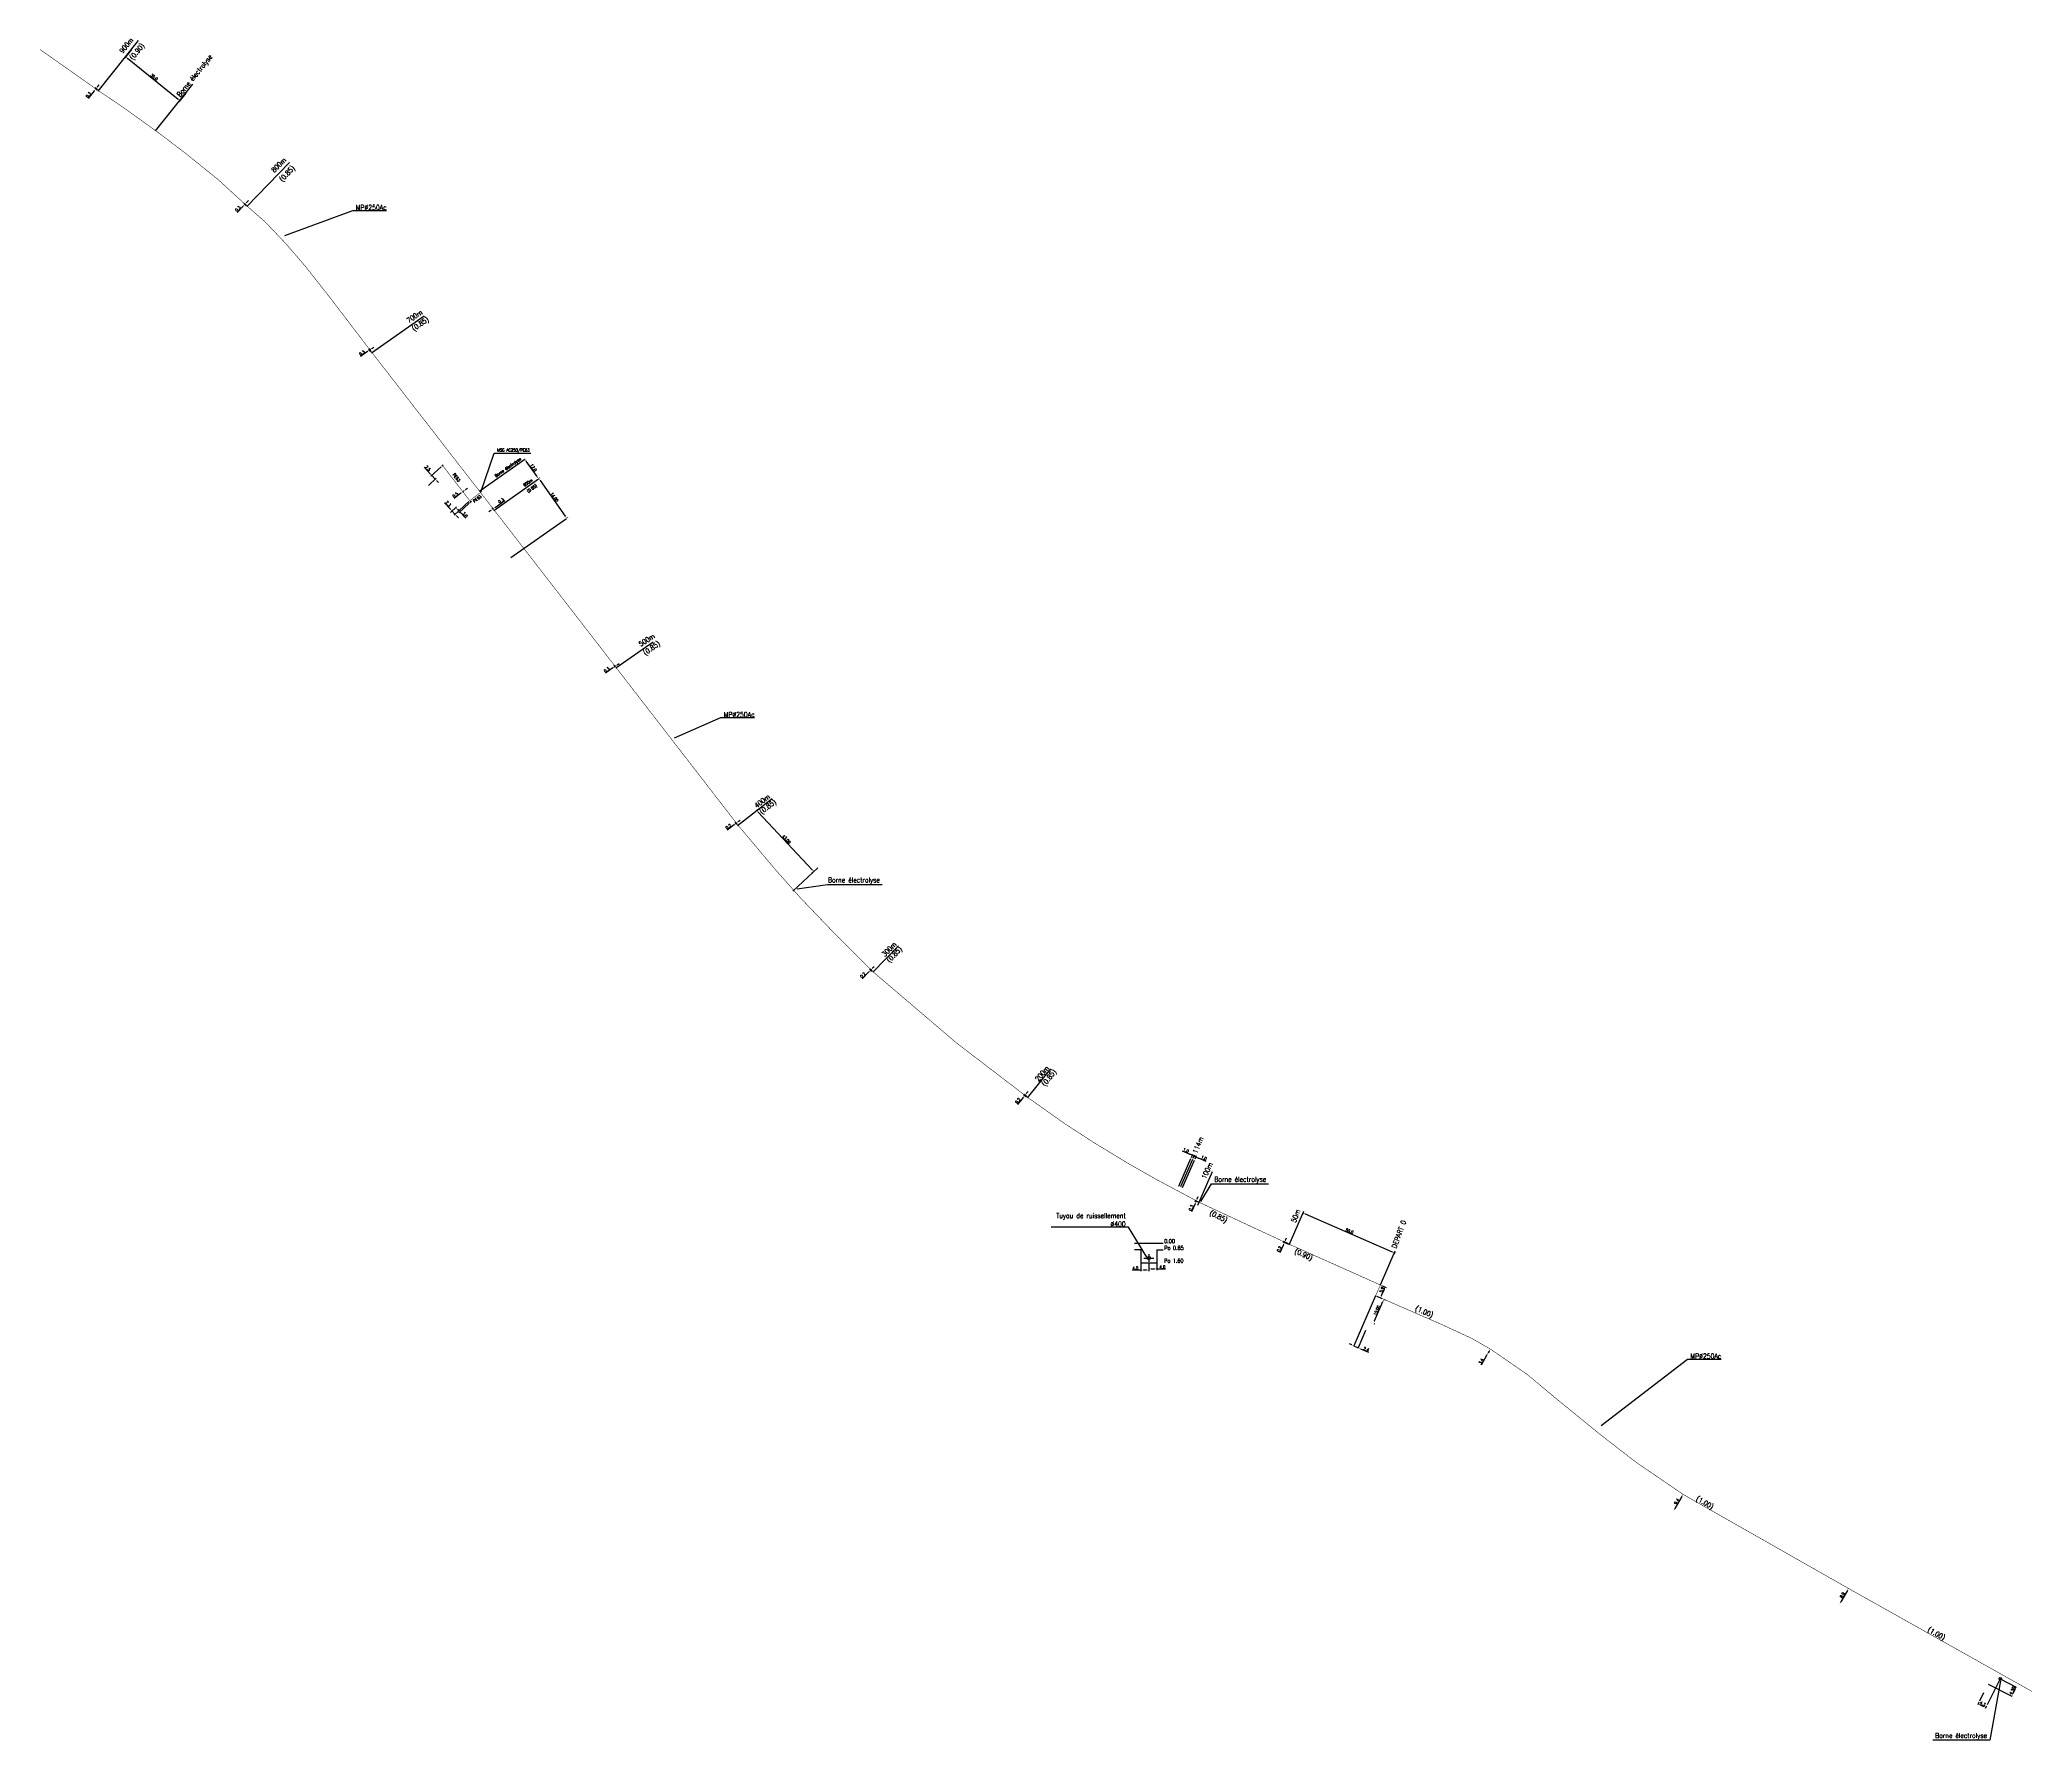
# Model space of a CAD drawing. Header units: millimetres. Extents: x 137000 to 138000, y 120075 to 120929.
import ezdxf
from ezdxf.enums import TextEntityAlignment as Align

# ---------------------------------------------------------------- set-up
doc = ezdxf.new("R2010")
doc.units = ezdxf.units.MM
doc.header["$PDMODE"] = 34
doc.layers.get('0').update_dxf_attribs({"linetype": 'CONTINUOUS'})
doc.layers.get('DEFPOINTS').update_dxf_attribs({"linetype": 'CONTINUOUS'})
doc.layers.add('G_120', color=4, linetype='CONTINUOUS')
doc.layers.add('G_340', color=7, linetype='CONTINUOUS')
doc.styles.add('G_ROMANS', font='ROMANS.SHX', dxfattribs={"width": 0.75})
doc.styles.get("Standard").update_dxf_attribs({"font": 'romans.shx', "width": 0.85})
doc.linetypes.add('G_TYPB_AP', pattern='A,5,-0.3,["o",Standard,S=1.5,R=0,X=0,Y=-0.5],-1.65', length=6.95)
doc.linetypes.add('G_typB_PE', pattern='A,5,-0.3,["o",Standard,S=1.5,R=0,X=0,Y=-0.5],-1.65', length=6.95)
doc.dimstyles.get("Standard").update_dxf_attribs({"dimtxt": 1.5, "dimasz": 1.2, "dimexe": 0.625, "dimexo": 0.625, "dimgap": 0.25, "dimtad": 1, "dimdec": 1, "dimzin": 0, "dimdsep": 46, "dimtxsty": 'Standard', "dimcen": -0.5, "dimadec": 0, "dimazin": 0, "dimtfac": 1, "dimtdec": 1, "dimtmove": 0, "dimatfit": 3, "dimfxl": 0, "dimtolj": 1, "dimtzin": 0, "dimarcsym": 0})

# ---------------------------------------------------------------- blocks, each defined once
blk = doc.blocks.new('*D0')
at = {"layer": 'DEFPOINTS', "color": 0, "linetype": 'Continuous'}
for p in [(137903.5, 120143.2), (137903.5, 120143.2), (137907.9, 120151)]:
    blk.add_point(p, dxfattribs=at)
at = {"layer": 'G_120', "color": 0, "linetype": 'Continuous', "lineweight": -2}
blk.add_line((137907.4, 120149.9), (137904.1, 120144.3), dxfattribs=at)
at = {"layer": 'G_120', "color": 0, "linetype": 'Continuous'}
for points in [[(137903.9, 120144.4), (137904.3, 120144.2), (137903.5, 120143.2)], [(137907.2, 120150), (137907.5, 120149.8), (137907.9, 120151)]]:
    blk.add_solid(points, dxfattribs=at)
at = {"layer": 'G_120', "color": 0, "linetype": 'Continuous', "insert": (137904.9, 120147.6), "char_height": 1.5, "attachment_point": 5, "rotation": 60.1126}
blk.add_mtext('\\A1;8.9', dxfattribs=at)
blk = doc.blocks.new('*D1')
at = {"layer": 'DEFPOINTS', "color": 0}
for p in [(137973.7, 120094.4), (137976.9, 120091.2), (137977.5, 120092.4)]:
    blk.add_point(p, dxfattribs=at)
at = {"layer": 'G_120', "color": 0, "lineweight": -2}
for p, q in [((137973.4, 120093.8), (137972.8, 120092.6)), ((137974.1, 120092.6), (137975.8, 120091.7)), ((137977.2, 120091.9), (137976.6, 120090.6))]:
    blk.add_line(p, q, dxfattribs=at)
at = {"layer": 'G_120', "color": 0}
for points in [[(137974.2, 120092.8), (137974, 120092.4), (137973, 120093.1)], [(137975.9, 120091.9), (137975.7, 120091.5), (137976.9, 120091.2)]]:
    blk.add_solid(points, dxfattribs=at)
at = {"layer": 'G_120', "color": 0, "insert": (137975.3, 120093.1), "char_height": 1.5, "attachment_point": 5, "rotation": 333.2344}
blk.add_mtext('\\A1;4.3', dxfattribs=at)
blk = doc.blocks.new('*D2')
at = {"layer": 'DEFPOINTS', "color": 0}
for p in [(137989.9, 120096.9), (137989.9, 120096.9), (137992.2, 120101.5)]:
    blk.add_point(p, dxfattribs=at)
at = {"layer": 'G_120', "color": 0, "lineweight": -2}
for p, q in [((137991.7, 120100.4), (137990.4, 120098)), ((137990.4, 120096.7), (137990.4, 120096.7)), ((137992.8, 120101.2), (137992.8, 120101.2))]:
    blk.add_line(p, q, dxfattribs=at)
at = {"layer": 'G_120', "color": 0}
for points in [[(137990.3, 120098.1), (137990.6, 120097.9), (137989.9, 120096.9)], [(137991.5, 120100.5), (137991.8, 120100.3), (137992.2, 120101.5)]]:
    blk.add_solid(points, dxfattribs=at)
at = {"layer": 'G_120', "color": 0, "insert": (137990.2, 120099.7), "char_height": 1.5, "attachment_point": 5, "rotation": 62.8043}
blk.add_mtext('\\A1;4.50', dxfattribs=at)
blk = doc.blocks.new('*D3')
at = {"layer": 'DEFPOINTS', "color": 0, "linetype": 'Continuous'}
for p in [(137824.9, 120198.2), (137820.2, 120190), (137820.2, 120190)]:
    blk.add_point(p, dxfattribs=at)
at = {"layer": 'G_120', "color": 0, "linetype": 'Continuous', "lineweight": -2}
blk.add_line((137824.3, 120197.2), (137820.8, 120191.1), dxfattribs=at)
at = {"layer": 'G_120', "color": 0, "linetype": 'Continuous'}
for points in [[(137824.1, 120197.3), (137824.4, 120197.1), (137824.9, 120198.2)], [(137820.6, 120191.2), (137821, 120191), (137820.2, 120190)]]:
    blk.add_solid(points, dxfattribs=at)
at = {"layer": 'G_120', "color": 0, "linetype": 'Continuous', "insert": (137821.7, 120194.6), "char_height": 1.5, "attachment_point": 5, "rotation": 60.2684}
blk.add_mtext('\\A1;9.4', dxfattribs=at)
blk = doc.blocks.new('*D4')
at = {"layer": 'DEFPOINTS', "color": 0, "linetype": 'Continuous'}
for p in [(137726.4, 120268.2), (137726.4, 120268.2), (137728.1, 120271.2)]:
    blk.add_point(p, dxfattribs=at)
at = {"layer": 'G_120', "color": 0, "linetype": 'Continuous', "lineweight": -2}
for p, q in [((137726.4, 120268.2), (137723.5, 120263.1)), ((137725.9, 120268.5), (137725.9, 120268.5)), ((137727.5, 120270.1), (137727, 120269.3)), ((137727.6, 120271.5), (137727.5, 120271.5))]:
    blk.add_line(p, q, dxfattribs=at)
at = {"layer": 'G_120', "color": 0, "linetype": 'Continuous'}
for points in [[(137726.8, 120269.4), (137727.2, 120269.2), (137726.4, 120268.2)], [(137727.3, 120270.2), (137727.7, 120270), (137728.1, 120271.2)]]:
    blk.add_solid(points, dxfattribs=at)
at = {"layer": 'G_120', "color": 0, "linetype": 'Continuous', "insert": (137723.5, 120265), "char_height": 1.5, "attachment_point": 5, "rotation": 60.6734}
blk.add_mtext('\\A1;3.4', dxfattribs=at)
blk = doc.blocks.new('*D5')
at = {"layer": 'DEFPOINTS', "color": 0, "linetype": 'G_TYPB_AP'}
for p in [(137659.6, 120272.8), (137661.8, 120271.8), (137661.8, 120271.8)]:
    blk.add_point(p, dxfattribs=at)
at = {"layer": 'G_120', "color": 0, "linetype": 'G_TYPB_AP', "lineweight": -2}
for p, q in [((137658.5, 120273.3), (137657.4, 120273.7)), ((137659.6, 120272.8), (137661.8, 120271.8)), ((137659.3, 120272.2), (137659.3, 120272.2)), ((137661.5, 120271.3), (137661.5, 120271.2)), ((137662.9, 120271.3), (137666.9, 120269.6))]:
    blk.add_line(p, q, dxfattribs=at)
at = {"layer": 'G_120', "color": 0, "linetype": 'G_TYPB_AP'}
for points in [[(137658.5, 120273.4), (137658.4, 120273.1), (137659.6, 120272.8)], [(137662.9, 120271.5), (137662.8, 120271.2), (137661.8, 120271.8)]]:
    blk.add_solid(points, dxfattribs=at)
at = {"layer": 'G_120', "color": 0, "linetype": 'G_TYPB_AP', "insert": (137665.8, 120271.1), "char_height": 1.5, "attachment_point": 5, "rotation": 336.4526}
blk.add_mtext('\\A1;2.4', dxfattribs=at)
blk = doc.blocks.new('*D6')
at = {"layer": 'DEFPOINTS', "color": 0, "linetype": 'G_TYPB_AP'}
for p in [(137674.4, 120296.3), (137674.7, 120296.1), (137669.2, 120284.3)]:
    blk.add_point(p, dxfattribs=at)
at = {"layer": 'G_120', "color": 0, "linetype": 'G_TYPB_AP', "lineweight": -2}
for p, q in [((137669.9, 120285.3), (137674.2, 120295)), ((137675, 120296), (137675.3, 120295.9)), ((137669.7, 120284), (137670, 120283.9))]:
    blk.add_line(p, q, dxfattribs=at)
at = {"layer": 'G_120', "color": 0, "linetype": 'G_TYPB_AP'}
for points in [[(137674, 120295.1), (137674.4, 120295), (137674.7, 120296.1)], [(137669.8, 120285.3), (137670.1, 120285.2), (137669.5, 120284.2)]]:
    blk.add_solid(points, dxfattribs=at)
at = {"layer": 'G_120', "color": 0, "linetype": 'G_TYPB_AP', "insert": (137671.2, 120290.5), "char_height": 1.5, "attachment_point": 5, "rotation": 66.4526}
blk.add_mtext('\\A1;10.00', dxfattribs=at)
blk = doc.blocks.new('*D7')
at = {"layer": 'DEFPOINTS', "color": 0, "linetype": 'G_TYPB_AP'}
for p in [(137672.9, 120303.4), (137670.5, 120297.9), (137675.3, 120302.3)]:
    blk.add_point(p, dxfattribs=at)
at = {"layer": 'G_120', "color": 0, "linetype": 'G_TYPB_AP', "lineweight": -2}
for p, q in [((137673.5, 120303.1), (137675.9, 120302)), ((137671.1, 120297.7), (137673.6, 120296.6)), ((137673.5, 120298), (137674.9, 120301.2))]:
    blk.add_line(p, q, dxfattribs=at)
at = {"layer": 'G_120', "color": 0, "linetype": 'G_TYPB_AP'}
for points in [[(137673.3, 120298.1), (137673.7, 120297.9), (137673, 120296.9)], [(137674.7, 120301.3), (137675.1, 120301.1), (137675.3, 120302.3)]]:
    blk.add_solid(points, dxfattribs=at)
at = {"layer": 'G_120', "color": 0, "linetype": 'G_TYPB_AP', "insert": (137673.7, 120300.9), "char_height": 1.5, "attachment_point": 5, "rotation": 66.4526}
blk.add_mtext('\\A1;5.9', dxfattribs=at)
blk = doc.blocks.new('*D8')
at = {"layer": 'DEFPOINTS', "color": 0, "linetype": 'G_TYPB_AP'}
for p in [(137634.5, 120340.4), (137679.9, 120319.5), (137680.3, 120320.4)]:
    blk.add_point(p, dxfattribs=at)
at = {"layer": 'G_120', "color": 0, "linetype": 'G_TYPB_AP', "lineweight": -2}
for p, q in [((137634.2, 120339.8), (137633.9, 120338.9)), ((137635.2, 120339), (137678.8, 120320)), ((137680.1, 120319.8), (137679.7, 120319))]:
    blk.add_line(p, q, dxfattribs=at)
at = {"layer": 'G_120', "color": 0, "linetype": 'G_TYPB_AP'}
for points in [[(137635.3, 120339.2), (137635.1, 120338.8), (137634.1, 120339.5)], [(137678.9, 120320.2), (137678.8, 120319.8), (137679.9, 120319.5)]]:
    blk.add_solid(points, dxfattribs=at)
at = {"layer": 'G_120', "color": 0, "linetype": 'G_TYPB_AP', "insert": (137657.4, 120330.4), "char_height": 1.5, "attachment_point": 5, "rotation": 336.4526}
blk.add_mtext('\\A1;50.0', dxfattribs=at)
blk = doc.blocks.new('*D9')
at = {"layer": 'DEFPOINTS', "color": 0, "linetype": 'Continuous'}
for p in [(137624.7, 120324.6), (137627.1, 120323.5), (137627.2, 120323.7)]:
    blk.add_point(p, dxfattribs=at)
at = {"layer": 'G_120', "color": 0, "linetype": 'Continuous', "lineweight": -2}
for p, q in [((137624.2, 120323.5), (137622.4, 120319.5)), ((137626.6, 120323.8), (137624.1, 120324.8)), ((137626.7, 120324), (137624.2, 120325.1)), ((137624.8, 120324.8), (137624.7, 120324.6)), ((137625.3, 120325.9), (137625.8, 120327))]:
    blk.add_line(p, q, dxfattribs=at)
at = {"layer": 'G_120', "color": 0, "linetype": 'Continuous'}
for points in [[(137624, 120323.6), (137624.4, 120323.4), (137624.7, 120324.6)], [(137625.1, 120326), (137625.5, 120325.8), (137624.8, 120324.8)]]:
    blk.add_solid(points, dxfattribs=at)
at = {"layer": 'G_120', "color": 0, "linetype": 'Continuous', "insert": (137622.2, 120321.4), "char_height": 1.5, "attachment_point": 5, "rotation": 66.0886}
blk.add_mtext('\\A1;0.2', dxfattribs=at)
blk = doc.blocks.new('*D10')
at = {"layer": 'DEFPOINTS', "color": 0, "linetype": 'Continuous'}
for p in [(137580.4, 120345.2), (137581.8, 120344.6), (137581.9, 120344.9)]:
    blk.add_point(p, dxfattribs=at)
at = {"layer": 'G_120', "color": 0, "linetype": 'Continuous', "lineweight": -2}
for p, q in [((137579.9, 120344.1), (137578.1, 120340.1)), ((137581.2, 120344.9), (137579.8, 120345.5)), ((137581.3, 120345.1), (137579.9, 120345.7)), ((137580.5, 120345.5), (137580.4, 120345.2)), ((137581, 120346.6), (137581.5, 120347.7))]:
    blk.add_line(p, q, dxfattribs=at)
at = {"layer": 'G_120', "color": 0, "linetype": 'Continuous'}
for points in [[(137579.7, 120344.2), (137580.1, 120344.1), (137580.4, 120345.2)], [(137580.8, 120346.7), (137581.2, 120346.5), (137580.5, 120345.5)]]:
    blk.add_solid(points, dxfattribs=at)
at = {"layer": 'G_120', "color": 0, "linetype": 'Continuous', "insert": (137577.9, 120342), "char_height": 1.5, "attachment_point": 5, "rotation": 66.3571}
blk.add_mtext('\\A1;0.3', dxfattribs=at)
blk = doc.blocks.new('*D11')
at = {"layer": 'DEFPOINTS', "color": 0, "linetype": 'G_TYPB_AP'}
for p in [(137577.8, 120366.9), (137578.7, 120366.5), (137579.4, 120368)]:
    blk.add_point(p, dxfattribs=at)
at = {"layer": 'G_120', "color": 0, "linetype": 'G_TYPB_AP', "lineweight": -2}
for p, q in [((137577.4, 120368.9), (137573.5, 120370.6)), ((137578.1, 120367.4), (137578.7, 120369)), ((137579.4, 120368), (137578.5, 120368.4)), ((137579, 120367), (137579.6, 120368.6)), ((137580.5, 120367.5), (137581.6, 120367))]:
    blk.add_line(p, q, dxfattribs=at)
at = {"layer": 'G_120', "color": 0, "linetype": 'G_TYPB_AP'}
for points in [[(137577.5, 120369.1), (137577.3, 120368.7), (137578.5, 120368.4)], [(137580.6, 120367.7), (137580.4, 120367.3), (137579.4, 120368)]]:
    blk.add_solid(points, dxfattribs=at)
at = {"layer": 'G_120', "color": 0, "linetype": 'G_TYPB_AP', "insert": (137575.3, 120370.9), "char_height": 1.5, "attachment_point": 5, "rotation": 336.4526}
blk.add_mtext('\\A1;1.0', dxfattribs=at)
blk = doc.blocks.new('*D12')
at = {"layer": 'DEFPOINTS', "color": 0, "linetype": 'G_TYPB_AP'}
for p in [(137578.7, 120366.5), (137579.6, 120366.1), (137580.3, 120367.7)]:
    blk.add_point(p, dxfattribs=at)
at = {"layer": 'G_120', "color": 0, "linetype": 'G_TYPB_AP', "lineweight": -2}
for p, q in [((137578.3, 120368.6), (137577.2, 120369.1)), ((137579, 120367), (137579.7, 120368.7)), ((137579.4, 120368.1), (137580.3, 120367.7)), ((137579.9, 120366.6), (137580.6, 120368.3)), ((137581.4, 120367.2), (137585.3, 120365.5))]:
    blk.add_line(p, q, dxfattribs=at)
at = {"layer": 'G_120', "color": 0, "linetype": 'G_TYPB_AP'}
for points in [[(137578.4, 120368.8), (137578.3, 120368.4), (137579.4, 120368.1)], [(137581.5, 120367.4), (137581.4, 120367), (137580.3, 120367.7)]]:
    blk.add_solid(points, dxfattribs=at)
at = {"layer": 'G_120', "color": 0, "linetype": 'G_TYPB_AP', "insert": (137584.3, 120367.1), "char_height": 1.5, "attachment_point": 5, "rotation": 336.4526}
blk.add_mtext('\\A1;1.0', dxfattribs=at)
blk = doc.blocks.new('*D13')
at = {"layer": 'DEFPOINTS', "color": 0, "linetype": 'G_TYPB_AP'}
for p in [(137552.7, 120314.9), (137556.7, 120314.9), (137552.7, 120310.8)]:
    blk.add_point(p, dxfattribs=at)
at = {"layer": 'G_120', "color": 0, "linetype": 'G_TYPB_AP', "lineweight": -2}
for p, q in [((137552.7, 120314.3), (137552.7, 120310.2)), ((137556.7, 120314.3), (137556.7, 120310.2)), ((137552.7, 120310.8), (137548.3, 120310.8)), ((137555.5, 120310.8), (137553.9, 120310.8))]:
    blk.add_line(p, q, dxfattribs=at)
at = {"layer": 'G_120', "color": 0, "linetype": 'G_TYPB_AP'}
for points in [[(137553.9, 120311), (137553.9, 120310.6), (137552.7, 120310.8)], [(137555.5, 120311), (137555.5, 120310.6), (137556.7, 120310.8)]]:
    blk.add_solid(points, dxfattribs=at)
at = {"layer": 'G_120', "color": 0, "linetype": 'G_TYPB_AP', "insert": (137549.9, 120311.8), "char_height": 1.5, "attachment_point": 5}
blk.add_mtext('\\A1;4.0', dxfattribs=at)
blk = doc.blocks.new('*D14')
at = {"layer": 'DEFPOINTS', "color": 0, "linetype": 'G_TYPB_AP'}
for p in [(137556.7, 120315.1), (137560.7, 120315.1), (137560.7, 120311.4)]:
    blk.add_point(p, dxfattribs=at)
at = {"layer": 'G_120', "color": 0, "linetype": 'G_TYPB_AP', "lineweight": -2}
for p, q in [((137556.7, 120314.5), (137556.7, 120310.8)), ((137560.7, 120314.5), (137560.7, 120310.8)), ((137557.9, 120311.4), (137559.5, 120311.4)), ((137560.7, 120311.4), (137565.1, 120311.4))]:
    blk.add_line(p, q, dxfattribs=at)
at = {"layer": 'G_120', "color": 0, "linetype": 'G_TYPB_AP'}
for points in [[(137557.9, 120311.6), (137557.9, 120311.2), (137556.7, 120311.4)], [(137559.5, 120311.6), (137559.5, 120311.2), (137560.7, 120311.4)]]:
    blk.add_solid(points, dxfattribs=at)
at = {"layer": 'G_120', "color": 0, "linetype": 'G_TYPB_AP', "insert": (137563.5, 120312.4), "char_height": 1.5, "attachment_point": 5}
blk.add_mtext('\\A1;4.0', dxfattribs=at)
blk = doc.blocks.new('*D15')
at = {"layer": 'DEFPOINTS', "color": 0, "linetype": 'Continuous'}
for p in [(137494.3, 120398.4), (137495.7, 120397.3), (137495.8, 120397.5)]:
    blk.add_point(p, dxfattribs=at)
at = {"layer": 'G_120', "color": 0, "linetype": 'Continuous', "lineweight": -2}
for p, q in [((137493.5, 120397.5), (137490.7, 120394)), ((137495.2, 120397.7), (137493.8, 120398.8)), ((137495.3, 120397.9), (137494, 120399)), ((137494.5, 120398.6), (137494.3, 120398.4)), ((137495.2, 120399.6), (137496, 120400.5))]:
    blk.add_line(p, q, dxfattribs=at)
at = {"layer": 'G_120', "color": 0, "linetype": 'Continuous'}
for points in [[(137493.4, 120397.6), (137493.7, 120397.4), (137494.3, 120398.4)], [(137495.1, 120399.7), (137495.4, 120399.4), (137494.5, 120398.6)]]:
    blk.add_solid(points, dxfattribs=at)
at = {"layer": 'G_120', "color": 0, "linetype": 'Continuous', "insert": (137490.9, 120395.8), "char_height": 1.5, "attachment_point": 5, "rotation": 51.1891}
blk.add_mtext('\\A1;0.2', dxfattribs=at)
blk = doc.blocks.new('*D16')
at = {"layer": 'DEFPOINTS', "color": 0, "linetype": 'Continuous'}
for p in [(137417, 120461.4), (137418.1, 120460.4), (137418.2, 120460.6)]:
    blk.add_point(p, dxfattribs=at)
at = {"layer": 'G_120', "color": 0, "linetype": 'Continuous', "lineweight": -2}
for p, q in [((137418, 120462.5), (137418.8, 120463.3)), ((137416.1, 120460.6), (137412.7, 120457.1)), ((137417.6, 120460.8), (137416.5, 120461.9)), ((137417.8, 120461), (137416.7, 120462.1)), ((137417.2, 120461.6), (137417, 120461.4))]:
    blk.add_line(p, q, dxfattribs=at)
at = {"layer": 'G_120', "color": 0, "linetype": 'Continuous'}
for points in [[(137417.9, 120462.6), (137418.1, 120462.3), (137417.2, 120461.6)], [(137416, 120460.7), (137416.3, 120460.4), (137417, 120461.4)]]:
    blk.add_solid(points, dxfattribs=at)
at = {"layer": 'G_120', "color": 0, "linetype": 'Continuous', "insert": (137413.1, 120458.9), "char_height": 1.5, "attachment_point": 5, "rotation": 45.6732}
blk.add_mtext('\\A1;0.2', dxfattribs=at)
blk = doc.blocks.new('*D17')
at = {"layer": 'DEFPOINTS', "color": 0, "linetype": 'Continuous'}
for p in [(137349.3, 120535.1), (137350.2, 120534), (137350.4, 120534.2)]:
    blk.add_point(p, dxfattribs=at)
at = {"layer": 'G_120', "color": 0, "linetype": 'Continuous', "lineweight": -2}
for p, q in [((137348.4, 120534.4), (137344.9, 120531.7)), ((137349.8, 120534.5), (137349, 120535.6)), ((137350, 120534.7), (137349.1, 120535.8)), ((137349.5, 120535.3), (137349.3, 120535.1)), ((137350.5, 120536), (137351.4, 120536.8))]:
    blk.add_line(p, q, dxfattribs=at)
at = {"layer": 'G_120', "color": 0, "linetype": 'Continuous'}
for points in [[(137348.3, 120534.6), (137348.5, 120534.2), (137349.3, 120535.1)], [(137350.4, 120536.2), (137350.6, 120535.9), (137349.5, 120535.3)]]:
    blk.add_solid(points, dxfattribs=at)
at = {"layer": 'G_120', "color": 0, "linetype": 'Continuous', "insert": (137345.6, 120533.5), "char_height": 1.5, "attachment_point": 5, "rotation": 38.0251}
blk.add_mtext('\\A1;0.2', dxfattribs=at)
blk = doc.blocks.new('*D18')
at = {"layer": 'DEFPOINTS', "color": 0, "linetype": 'Continuous'}
for p in [(137358.4, 120540.4), (137387.1, 120509.7), (137388.5, 120511)]:
    blk.add_point(p, dxfattribs=at)
at = {"layer": 'G_120', "color": 0, "linetype": 'Continuous', "lineweight": -2}
for p, q in [((137358.8, 120540.8), (137360.2, 120542.1)), ((137360.5, 120540.8), (137387.6, 120511.8)), ((137387.5, 120510.1), (137388.9, 120511.4))]:
    blk.add_line(p, q, dxfattribs=at)
at = {"layer": 'G_120', "color": 0, "linetype": 'Continuous'}
for points in [[(137360.7, 120540.9), (137360.4, 120540.6), (137359.7, 120541.7)], [(137387.8, 120512), (137387.5, 120511.7), (137388.5, 120511)]]:
    blk.add_solid(points, dxfattribs=at)
at = {"layer": 'G_120', "color": 0, "linetype": 'Continuous', "insert": (137374.7, 120527.1), "char_height": 1.5, "attachment_point": 5, "rotation": 313.11}
blk.add_mtext('\\A1;43.00', dxfattribs=at)
blk = doc.blocks.new('*D19')
at = {"layer": 'DEFPOINTS', "color": 0, "linetype": 'Continuous'}
for p in [(137288.5, 120613.8), (137289, 120613.1), (137289.2, 120613.3)]:
    blk.add_point(p, dxfattribs=at)
at = {"layer": 'G_120', "color": 0, "linetype": 'Continuous', "lineweight": -2}
for p, q in [((137287.5, 120613.2), (137283.8, 120610.5)), ((137288.7, 120613.6), (137288.2, 120614.4)), ((137288.9, 120613.8), (137288.4, 120614.5)), ((137288.7, 120614), (137288.5, 120613.8)), ((137289.7, 120614.7), (137290.7, 120615.4))]:
    blk.add_line(p, q, dxfattribs=at)
at = {"layer": 'G_120', "color": 0, "linetype": 'Continuous'}
for points in [[(137287.4, 120613.3), (137287.7, 120613), (137288.5, 120613.8)], [(137289.6, 120614.8), (137289.8, 120614.5), (137288.7, 120614)]]:
    blk.add_solid(points, dxfattribs=at)
at = {"layer": 'G_120', "color": 0, "linetype": 'Continuous', "insert": (137284.5, 120612.2), "char_height": 1.5, "attachment_point": 5, "rotation": 35.0979}
blk.add_mtext('\\A1;0.3', dxfattribs=at)
blk = doc.blocks.new('*D20')
at = {"layer": 'DEFPOINTS', "color": 0, "linetype": 'Continuous'}
for p in [(137227.3, 120692.9), (137227.7, 120692.3), (137227.9, 120692.4)]:
    blk.add_point(p, dxfattribs=at)
at = {"layer": 'G_120', "color": 0, "linetype": 'Continuous', "lineweight": -2}
for p, q in [((137227.4, 120692.8), (137226.9, 120693.4)), ((137227.6, 120692.9), (137227.1, 120693.6)), ((137227.3, 120692.9), (137227.5, 120693.1)), ((137228.5, 120693.8), (137233.3, 120697.2)), ((137226.3, 120692.2), (137225.3, 120691.5))]:
    blk.add_line(p, q, dxfattribs=at)
at = {"layer": 'G_120', "color": 0, "linetype": 'Continuous'}
for points in [[(137226.2, 120692.4), (137226.4, 120692.1), (137227.3, 120692.9)], [(137228.4, 120693.9), (137228.6, 120693.6), (137227.5, 120693.1)]]:
    blk.add_solid(points, dxfattribs=at)
at = {"layer": 'G_120', "color": 0, "linetype": 'Continuous', "insert": (137231.5, 120697.1), "char_height": 1.5, "attachment_point": 5, "rotation": 35.0327}
blk.add_mtext('\\A1;0.3', dxfattribs=at)
blk = doc.blocks.new('*D21')
at = {"layer": 'DEFPOINTS', "color": 0, "linetype": 'Continuous'}
for p in [(137165.4, 120772.8), (137166.4, 120771.4), (137166.6, 120771.5)]:
    blk.add_point(p, dxfattribs=at)
at = {"layer": 'G_120', "color": 0, "linetype": 'Continuous', "lineweight": -2}
for p, q in [((137166, 120771.9), (137165.1, 120773.3)), ((137166.2, 120772.1), (137165.3, 120773.5)), ((137165.6, 120772.9), (137165.4, 120772.8)), ((137166.6, 120773.6), (137167.6, 120774.3)), ((137164.4, 120772.1), (137160.9, 120769.6))]:
    blk.add_line(p, q, dxfattribs=at)
at = {"layer": 'G_120', "color": 0, "linetype": 'Continuous'}
for points in [[(137164.3, 120772.3), (137164.5, 120771.9), (137165.4, 120772.8)], [(137166.5, 120773.8), (137166.7, 120773.5), (137165.6, 120772.9)]]:
    blk.add_solid(points, dxfattribs=at)
at = {"layer": 'G_120', "color": 0, "linetype": 'Continuous', "insert": (137161.6, 120771.3), "char_height": 1.5, "attachment_point": 5, "rotation": 35.1706}
blk.add_mtext('\\A1;0.3', dxfattribs=at)
blk = doc.blocks.new('*D22')
at = {"layer": 'DEFPOINTS', "color": 0, "linetype": 'Continuous'}
for p in [(137102.7, 120845.9), (137103.9, 120844.8), (137104, 120845)]:
    blk.add_point(p, dxfattribs=at)
at = {"layer": 'G_120', "color": 0, "linetype": 'Continuous', "lineweight": -2}
for p, q in [((137101.9, 120845), (137098.9, 120841.8)), ((137103.4, 120845.2), (137102.3, 120846.3)), ((137103.6, 120845.4), (137102.5, 120846.5)), ((137102.9, 120846), (137102.7, 120845.9)), ((137103.7, 120846.9), (137104.6, 120847.8))]:
    blk.add_line(p, q, dxfattribs=at)
at = {"layer": 'G_120', "color": 0, "linetype": 'Continuous'}
for points in [[(137101.8, 120845.1), (137102.1, 120844.9), (137102.7, 120845.9)], [(137103.6, 120847.1), (137103.9, 120846.8), (137102.9, 120846)]]:
    blk.add_solid(points, dxfattribs=at)
at = {"layer": 'G_120', "color": 0, "linetype": 'Continuous', "insert": (137099.3, 120843.7), "char_height": 1.5, "attachment_point": 5, "rotation": 46.2179}
blk.add_mtext('\\A1;0.3', dxfattribs=at)
blk = doc.blocks.new('*D23')
at = {"layer": 'DEFPOINTS', "color": 0, "linetype": 'Continuous'}
for p in [(137027.9, 120903.8), (137029.1, 120902.8), (137029.3, 120903)]:
    blk.add_point(p, dxfattribs=at)
at = {"layer": 'G_120', "color": 0, "linetype": 'Continuous', "lineweight": -2}
for p, q in [((137027.2, 120902.9), (137024.1, 120899.1)), ((137028.6, 120903.2), (137027.4, 120904.2)), ((137028.8, 120903.4), (137027.6, 120904.4)), ((137028.1, 120904), (137027.9, 120903.8)), ((137028.8, 120904.9), (137029.6, 120905.9))]:
    blk.add_line(p, q, dxfattribs=at)
at = {"layer": 'G_120', "color": 0, "linetype": 'Continuous'}
for points in [[(137027, 120903), (137027.3, 120902.7), (137027.9, 120903.8)], [(137028.7, 120905.1), (137029, 120904.8), (137028.1, 120904)]]:
    blk.add_solid(points, dxfattribs=at)
at = {"layer": 'G_120', "color": 0, "linetype": 'Continuous', "insert": (137024.3, 120900.9), "char_height": 1.5, "attachment_point": 5, "rotation": 50.9951}
blk.add_mtext('\\A1;0.3', dxfattribs=at)
blk = doc.blocks.new('*D24')
at = {"layer": 'DEFPOINTS', "color": 0, "linetype": 'Continuous'}
for p in [(137250.3, 120708.1), (137264.3, 120688.2), (137264.4, 120688.3)]:
    blk.add_point(p, dxfattribs=at)
at = {"layer": 'G_120', "color": 0, "linetype": 'Continuous', "lineweight": -2}
for p, q in [((137250.8, 120708.5), (137250.9, 120708.6)), ((137251.1, 120707.3), (137263.7, 120689.3)), ((137264.8, 120688.6), (137264.9, 120688.7))]:
    blk.add_line(p, q, dxfattribs=at)
at = {"layer": 'G_120', "color": 0, "linetype": 'Continuous'}
for points in [[(137251.3, 120707.4), (137251, 120707.1), (137250.4, 120708.2)], [(137263.9, 120689.4), (137263.6, 120689.2), (137264.4, 120688.3)]]:
    blk.add_solid(points, dxfattribs=at)
at = {"layer": 'G_120', "color": 0, "linetype": 'Continuous', "insert": (137258.2, 120698.9), "char_height": 1.5, "attachment_point": 5, "rotation": 305.1076}
blk.add_mtext('\\A1;14.00', dxfattribs=at)
blk = doc.blocks.new('*D25')
at = {"layer": 'DEFPOINTS', "color": 0, "linetype": 'Continuous'}
for p in [(137243.4, 120718), (137243.4, 120717.9), (137250.3, 120708.1)]:
    blk.add_point(p, dxfattribs=at)
at = {"layer": 'G_120', "color": 0, "linetype": 'Continuous', "lineweight": -2}
for p, q in [((137243.9, 120718.3), (137243.9, 120718.4)), ((137249.6, 120709.2), (137244.1, 120717)), ((137250.8, 120708.5), (137250.8, 120708.5))]:
    blk.add_line(p, q, dxfattribs=at)
at = {"layer": 'G_120', "color": 0, "linetype": 'Continuous'}
for points in [[(137244.3, 120717.1), (137244, 120716.9), (137243.4, 120718)], [(137249.8, 120709.3), (137249.5, 120709), (137250.3, 120708.2)]]:
    blk.add_solid(points, dxfattribs=at)
at = {"layer": 'G_120', "color": 0, "linetype": 'Continuous', "insert": (137247.7, 120713.7), "char_height": 1.5, "attachment_point": 5, "rotation": 305.1076}
blk.add_mtext('\\A1;12.0', dxfattribs=at)
blk = doc.blocks.new('*D26')
at = {"layer": 'DEFPOINTS', "color": 0, "linetype": 'Continuous'}
for p in [(137046.3, 120924.2), (137070.2, 120898.1), (137073.5, 120902.2)]:
    blk.add_point(p, dxfattribs=at)
at = {"layer": 'G_120', "color": 0, "linetype": 'Continuous', "lineweight": -2}
for p, q in [((137045.9, 120923.7), (137042.5, 120919.5)), ((137043.9, 120919.3), (137069.3, 120898.8)), ((137073.2, 120901.8), (137069.8, 120897.6))]:
    blk.add_line(p, q, dxfattribs=at)
at = {"layer": 'G_120', "color": 0, "linetype": 'Continuous'}
for points in [[(137044, 120919.4), (137043.7, 120919.1), (137042.9, 120920)], [(137069.4, 120899), (137069.1, 120898.7), (137070.2, 120898.1)]]:
    blk.add_solid(points, dxfattribs=at)
at = {"layer": 'G_120', "color": 0, "linetype": 'Continuous', "insert": (137057.2, 120909.8), "char_height": 1.5, "attachment_point": 5, "rotation": 321.2104}
blk.add_mtext('\\A1;35.0', dxfattribs=at)
blk = doc.blocks.new('*D27')
at = {"layer": 'DEFPOINTS', "color": 0, "linetype": 'Continuous'}
for p in [(137215.8, 120697.1), (137205.5, 120690.8), (137206.8, 120692)]:
    blk.add_point(p, dxfattribs=at)
at = {"layer": 'G_120', "color": 0, "linetype": 'Continuous', "lineweight": -2}
for p, q in [((137206, 120692.9), (137203, 120696.1)), ((137215.3, 120696.7), (137207.9, 120689.9)), ((137206, 120691.2), (137207.3, 120692.4)), ((137208.3, 120690.3), (137206.8, 120692)), ((137209.2, 120689.4), (137210, 120688.6))]:
    blk.add_line(p, q, dxfattribs=at)
at = {"layer": 'G_120', "color": 0, "linetype": 'Continuous'}
for points in [[(137206.2, 120693), (137205.9, 120692.7), (137206.8, 120692)], [(137209.3, 120689.6), (137209, 120689.3), (137208.3, 120690.3)]]:
    blk.add_solid(points, dxfattribs=at)
at = {"layer": 'G_120', "color": 0, "linetype": 'Continuous', "insert": (137204.9, 120695.6), "char_height": 1.5, "attachment_point": 5, "rotation": 312.6132}
blk.add_mtext('\\A1;2.3', dxfattribs=at)
blk = doc.blocks.new('*D28')
at = {"layer": 'DEFPOINTS', "color": 0}
for p in [(137208.7, 120693.7), (137216, 120696.4), (137205.5, 120690.8)]:
    blk.add_point(p, dxfattribs=at)
at = {"layer": 'G_340', "color": 0, "lineweight": -2}
for p, q in [((137206, 120691.2), (137209.1, 120694.1)), ((137209.5, 120692.8), (137209.9, 120692.4)), ((137215.5, 120695.9), (137210.2, 120691.1)), ((137210.7, 120691.5), (137213.7, 120688.3))]:
    blk.add_line(p, q, dxfattribs=at)
at = {"layer": 'G_340', "color": 0}
for points in [[(137209.6, 120693), (137209.3, 120692.7), (137208.7, 120693.7)], [(137210, 120692.5), (137209.7, 120692.3), (137210.7, 120691.5)]]:
    blk.add_solid(points, dxfattribs=at)
at = {"layer": 'G_340', "color": 0, "insert": (137213.3, 120690.1), "char_height": 1.5, "attachment_point": 5, "rotation": 312.6132}
blk.add_mtext('\\A1;3.0', dxfattribs=at)
blk = doc.blocks.new('*D29')
at = {"layer": 'DEFPOINTS', "color": 0, "linetype": 'Continuous'}
for p in [(137212.3, 120701.6), (137212.7, 120701.9), (137212.7, 120701.9)]:
    blk.add_point(p, dxfattribs=at)
at = {"layer": 'G_120', "color": 0, "linetype": 'Continuous', "lineweight": -2}
for p, q in [((137213.6, 120702.7), (137214.6, 120703.4)), ((137211.3, 120700.9), (137207.9, 120698.2)), ((137212.7, 120701.9), (137212.3, 120701.6))]:
    blk.add_line(p, q, dxfattribs=at)
at = {"layer": 'G_120', "color": 0, "linetype": 'Continuous'}
for points in [[(137213.5, 120702.8), (137213.7, 120702.5), (137212.7, 120701.9)], [(137211.2, 120701), (137211.5, 120700.7), (137212.3, 120701.6)]]:
    blk.add_solid(points, dxfattribs=at)
at = {"layer": 'G_120', "color": 0, "linetype": 'Continuous', "insert": (137208.5, 120700), "char_height": 1.5, "attachment_point": 5, "rotation": 37.8316}
blk.add_mtext('\\A1;0.5', dxfattribs=at)
blk = doc.blocks.new('*D30')
at = {"layer": 'DEFPOINTS', "color": 0}
for p in [(137201.8, 120714.6), (137194.5, 120704.3), (137198.4, 120708)]:
    blk.add_point(p, dxfattribs=at)
at = {"layer": 'G_340', "color": 0, "lineweight": -2}
for p, q in [((137195.8, 120710.7), (137192.8, 120713.9)), ((137201.4, 120714.2), (137196.2, 120709.4)), ((137195, 120704.7), (137198.8, 120708.4)), ((137198.4, 120708), (137196.7, 120709.8)), ((137199.2, 120707.1), (137200, 120706.2))]:
    blk.add_line(p, q, dxfattribs=at)
at = {"layer": 'G_340', "color": 0}
for points in [[(137196, 120710.8), (137195.7, 120710.5), (137196.7, 120709.8)], [(137199.4, 120707.2), (137199.1, 120707), (137198.4, 120708)]]:
    blk.add_solid(points, dxfattribs=at)
at = {"layer": 'G_340', "color": 0, "insert": (137194.7, 120713.4), "char_height": 1.5, "attachment_point": 5, "rotation": 313.1743}
blk.add_mtext('\\A1;2.5', dxfattribs=at)
blk = doc.blocks.new('G_340_07')
at = {"color": 0, "linetype": 'Continuous', "const_width": 0.25, "flags": 128}
blk.add_lwpolyline([(0, 0), (1.25, 0)], dxfattribs=at)
at = {"color": 0, "linetype": 'Continuous', "flags": 128}
blk.add_lwpolyline([(1.25, -0.5), (1.25, 0.5)], dxfattribs=at)
at = {"color": 0, "linetype": 'Continuous', "style": 'G_ROMANS', "width": 0.75, "flags": 3}
for tag, p in [('DEF_COUP', (0, -7.5)), ('DEF_TYPE', (0, -10)), ('DEF_LEG', (0, -5))]:
    blk.add_attdef(tag, text='', height=1.2, dxfattribs=at).set_placement(p, align=Align.MIDDLE)

msp = doc.modelspace()

# ---------------------------------------------------------------- hatches: boundary and pattern name
at = {"layer": 'G_120'}
h = msp.add_hatch(color=256, dxfattribs=at)
h.paths.add_polyline_path([(137983.6, 120105.9), (137984.69, 120105.25, 0.1354123), (137984.78, 120105.58, 0.7614747)])
h.paths.add_polyline_path([(137984.15, 120105.58), (137983.6, 120105.9, 0.1354123), (137983.51, 120105.58, 0.2831337), (137983.86, 120105.01)])
h.paths.add_polyline_path([(137984.69, 120105.25), (137984.15, 120105.58), (137983.86, 120105.01, 0.3935022)])

# ---------------------------------------------------------------- linework, layer by layer
at = {"layer": 'G_120', "linetype": 'Continuous'}
for p, q in [((137029.12, 120902.84), (137049.45, 120928.13)), ((137058.01, 120882.92), (137076.73, 120906.21)), ((137103.86, 120844.79), (137125.23, 120867.02)), ((137166.4, 120771.4), (137192.76, 120789.94)), ((137220.84, 120702.11), (137243.37, 120717.95)), ((137227.75, 120692.29), (137250.27, 120708.13)), ((137236.32, 120668.56), (137264.27, 120688.21)), ((137289.03, 120613.13), (137307.78, 120626.32)), ((137350.2, 120534.03), (137367.57, 120547.54)), ((137377.97, 120501.15), (137390.45, 120512.84)), ((137418.07, 120460.38), (137431.01, 120473.67))]:
    msp.add_line(p, q, dxfattribs=at)
at = {"layer": 'G_120', "linetype": 'G_TYPB_AP'}
for p, q in [((137495.67, 120397.32), (137507.4, 120411.88)), ((137571.76, 120353), (137577.81, 120366.87)), ((137572.73, 120352.73), (137578.72, 120366.47)), ((137573.64, 120352.3), (137579.64, 120366.07)), ((137581.3, 120343.49), (137588.65, 120360.36)), ((137627.14, 120323.51), (137634.49, 120340.38)), ((137552.69, 120320.93), (137549.5, 120320.93)), ((137552.69, 120320.93), (137552.69, 120314.53)), ((137552.69, 120314.53), (137560.69, 120314.53)), ((137554.21, 120316.85), (137559.16, 120316.85)), ((137556.69, 120318.83), (137556.69, 120314.88)), ((137560.69, 120320.93), (137560.69, 120314.53)), ((137560.69, 120320.93), (137563.88, 120320.93)), ((137672.89, 120303.35), (137680.32, 120320.4)), ((137670.54, 120297.95), (137659.58, 120272.81)), ((137665.52, 120280.42), (137661.78, 120271.85))]:
    msp.add_line(p, q, dxfattribs=at)
at = {"layer": 'G_120'}
for p, q in [((137984.15, 120105.58), (137977.52, 120092.45)), ((137978, 120102.93), (137989.88, 120096.95)), ((137984.15, 120105.58), (137992.2, 120101.47)), ((137975.75, 120098.47), (137973.68, 120094.38))]:
    msp.add_line(p, q, dxfattribs=at)
at = {"layer": 'G_120', "linetype": 'G_TYPB_AP', "const_width": 0.25, "flags": 128}
for points in [[(137029.28, 120903.04), (137000, 120923.67)], [(137113.1, 120837.01), (137104.03, 120844.97), (137089.16, 120858.56), (137072.84, 120871.71), (137058.89, 120882.29), (137040.69, 120895.34), (137029.28, 120903.04)], [(137227.95, 120692.44), (137166.6, 120771.55), (137144.94, 120799.88), (137133.09, 120814.91), (137123.36, 120826.22), (137113.1, 120837.01)], [(137350.4, 120534.19), (137289.23, 120613.28)], [(137418.24, 120460.56), (137398.98, 120479.73), (137382.04, 120497.39), (137369.33, 120511.7), (137350.4, 120534.19)], [(137495.83, 120397.51), (137459.98, 120424.95), (137418.24, 120460.56)], [(137581.9, 120344.86), (137560.73, 120356.16), (137545.72, 120364.7), (137528.95, 120374.9), (137514.36, 120384.38), (137495.83, 120397.51)], [(137627.24, 120323.74), (137581.9, 120344.86)], [(137728.1, 120271.17), (137718.55, 120276.62), (137704.16, 120283.29), (137670.54, 120297.95), (137672.89, 120303.35), (137627.24, 120323.75)], [(137824.86, 120198.2), (137801.29, 120214.31), (137783.48, 120228.1), (137760.93, 120246.49), (137746.54, 120258.5), (137728.1, 120271.17)], [(137907.95, 120150.95), (137824.86, 120198.2)], [(138000.02, 120099.26), (137907.95, 120150.95)]]:
    msp.add_lwpolyline(points, dxfattribs=at)
at = {"layer": 'G_120', "linetype": 'G_typB_PE', "const_width": 0.25, "flags": 128}
msp.add_lwpolyline([(137202.81, 120713.83), (137209.66, 120704.99, 0.0001927), (137209.66, 120704.99), (137215.83, 120697.05)], format="xyb", dxfattribs=at)
msp.add_lwpolyline([(137215.76, 120697.14), (137221.09, 120701.28)], dxfattribs=at)
at = {"layer": 'G_120', "linetype": 'Continuous', "const_width": 0.25, "flags": 128}
msp.add_lwpolyline([(137289.23, 120613.28), (137227.95, 120692.44)], dxfattribs=at)
at = {"layer": 'G_120', "linetype": 'G_TYPB_AP', "flags": 128}
msp.add_lwpolyline([(137549.5, 120324.33), (137552.69, 120324.33), (137560.69, 120324.33), (137563.88, 120324.33)], dxfattribs=at)
at = {"layer": 'G_120', "linetype": 'G_TYPB_AP'}
msp.add_circle((137556.69, 120316.85), 0.8, dxfattribs=at)
at = {"layer": 'G_120'}
msp.add_circle((137984.15, 120105.58), 0.632, dxfattribs=at)

# ---------------------------------------------------------------- block references
at = {"layer": 'G_340', "rotation": 127.7874025098617}
msp.add_blockref('G_340_07', (137202.81, 120713.83), dxfattribs=at)
at = {"layer": 'G_340', "xscale": 0.5, "rotation": 307.8315610996306}
msp.add_blockref('G_340_07', (137215.83, 120697.05), dxfattribs=at)

# ---------------------------------------------------------------- texts
at = {"layer": 'G_120', "linetype": 'Continuous', "width": 0.85}
for s, height, rotation, p in [('900m', 2.5, 50.29688, (137041.49, 120921.59)), ('(0.90)', 2.5, 50.83841, (137046.62, 120918.23)), ('Borne électrolyse', 2.5, 51.04142, (137070.32, 120899.66)), ('800m', 2.5, 44.98203, (137117.62, 120861.72)), ('(0.85)', 2.5, 46.75353, (137121.69, 120857.12)), ('700m', 2.5, 33.67349, (137185.09, 120786.28)), ('(0.85)', 2.5, 35.20067, (137187.75, 120782.21)), ('Borne électrolyse', 1.5, 34.95291, (137228.91, 120708.81)), ('600m', 1.5, 35.07892, (137243.18, 120704.06)), ('(0.85)', 1.5, 35.03248, (137245.05, 120701.06)), ('500m', 2.5, 32.45491, (137301.58, 120623.8)), ('(0.85)', 2.5, 35.82059, (137303.91, 120619.35)), ('400m', 2.5, 38.04822, (137359.87, 120542.66)), ('(0.85)', 2.5, 36.70688, (137362.31, 120539.71)), ('300m', 2.5, 45.48906, (137424.13, 120467.94)), ('(0.85)', 2.5, 46.53021, (137426.53, 120465.03))]:
    msp.add_text(s, height=height, rotation=rotation, dxfattribs=at).set_placement(p)
for rotation, p in [(307.7874, (137209.08, 120708.79)), (37.79245, (137219.5, 120698.12))]:
    msp.add_text('PE63', height=1.5, rotation=rotation, dxfattribs=at).set_placement(p, align=Align.MIDDLE)
at = {"layer": 'G_120', "linetype": 'G_TYPB_AP', "width": 0.85}
for s, rotation, p in [('200m', 50.77519, (137501.29, 120405.34)), ('(0.85)', 52.18867, (137504.6, 120402.92)), ('114m', 67.65873, (137580.89, 120369.09)), ('100m', 64.70841, (137585.2, 120356.28)), ('(0.85)', 333.61438, (137586.93, 120338.73)), ('50m', 69.0145, (137630.36, 120334.44)), ('DEPART 0', 69.83663, (137680.87, 120321.49)), ('(0.90)', 336.10741, (137629.63, 120319.44)), ('(1.00)', 336.48608, (137690.11, 120290.68)), ('(1.00)', 330.2179, (137831.13, 120195.32)), ('(1.00)', 330.45787, (137947.4, 120129.54))]:
    msp.add_text(s, height=2.5, rotation=rotation, dxfattribs=at).set_placement(p)
for s, p in [('0.00', (137564.4, 120324.33)), ('Po 0.85', (137564.46, 120320.93)), ('Po 1.60', (137564.38, 120314.53))]:
    msp.add_text(s, height=2, dxfattribs=at).set_placement(p)
at = {"layer": 'G_120', "linetype": 'Continuous'}
for s, insert, char_height, attachment_point in [('\\A1;MP%%C250Ac', (137158.51, 120844.37), 2.5, 4), ('\\A1;MSG AC250/PE63', (137229.46, 120721.3), 1.5, 7), ('\\A1;MP%%C250Ac', (137343.24, 120589.76), 2.5, 4), ('\\A1;Borne électrolyse', (137395.57, 120506.31), 2.5, 4)]:
    msp.add_mtext(s, dxfattribs=dict(at, insert=insert, char_height=char_height, attachment_point=attachment_point))
at = {"layer": 'G_120', "linetype": 'G_TYPB_AP', "char_height": 2.5}
for s, insert, attachment_point in [('\\A1;Borne électrolyse', (137589.55, 120356.01), 4), ('\\A1;Tuyau de ruissellement\\P%%c400', (137545.06, 120336.02), 6), ('\\A1;MP%%C250Ac', (137828.61, 120267.6), 4)]:
    msp.add_mtext(s, dxfattribs=dict(at, insert=insert, attachment_point=attachment_point))
at = {"layer": 'G_120', "insert": (137977.48, 120076.7), "char_height": 2.5, "attachment_point": 6}
msp.add_mtext('\\A1;Borne électrolyse', dxfattribs=at)

# ---------------------------------------------------------------- dimensions: what is measured, and where the dimension line sits
at = {"layer": 'G_120', "linetype": 'Continuous'}
for p1, p2, distance, picture, middle in [((137046.26, 120924.17), (137073.54, 120902.24), -5.33, '*D26', (137057.19, 120909.83)), ((137824.86, 120198.2), (137820.2, 120190.04), 0, '*D3', (137821.66, 120194.62)), ((137907.95, 120150.95), (137903.51, 120143.24), 0, '*D0', (137904.86, 120147.59))]:
    dim = msp.add_aligned_dim(p1=p1, p2=p2, distance=distance, dimstyle='Standard', dxfattribs=at)
    dim.commit()
    dim.dimension.update_dxf_attribs({"geometry": picture, "text_midpoint": middle})
for base, p1, p2, angle, picture, middle, dimtype in [((137027.9314, 120903.8066), (137029.2782, 120903.0375), (137029.1209, 120902.8432), 230.99512, '*D23', (137025.0917, 120900.3003), 161), ((137102.74, 120845.87), (137104.03, 120844.97), (137103.86, 120844.79), 226.21789, '*D22', (137099.98, 120842.99), 161), ((137165.4134, 120772.7996), (137166.6022, 120771.5466), (137166.3978, 120771.4026), 215.17062, '*D21', (137162.1553, 120770.5038), 161), ((137243.44, 120717.99), (137250.27, 120708.13), (137243.37, 120717.95), 125.10764, '*D25', (137246.89, 120713.08), 161), ((137212.67, 120701.93), (137212.28, 120701.62), (137212.67, 120701.93), 217.83156, '*D29', (137209.13, 120699.18), 160), ((137206.82, 120691.99), (137215.76, 120697.14), (137205.51, 120690.79), 312.61318, '*D27', (137204.12, 120694.92), 160), ((137227.3016, 120692.9249), (137227.95, 120692.4355), (137227.7453, 120692.292), 215.03269, '*D20', (137232.0499, 120696.2538), 161), ((137288.5248, 120613.8462), (137289.2298, 120613.2778), (137289.0253, 120613.134), 215.09794, '*D19', (137285.0585, 120611.4102), 161), ((137349.3356, 120535.1415), (137350.4008, 120534.1853), (137350.2039, 120534.0313), 218.02508, '*D17', (137346.1959, 120532.6863), 161), ((137416.98, 120461.45), (137418.24, 120460.56), (137418.07, 120460.38), 225.67316, '*D16', (137413.83, 120458.22), 161), ((137494.3, 120398.42), (137495.83, 120397.51), (137495.67, 120397.32), 231.18912, '*D15', (137491.7, 120395.19), 161), ((137580.3937, 120345.2456), (137581.8972, 120344.8603), (137581.797, 120344.6313), 246.35714, '*D10', (137578.7763, 120341.5512), 161), ((137624.7006, 120324.5948), (137627.2376, 120323.7435), (137627.1362, 120323.5149), 246.08857, '*D9', (137623.0851, 120320.9512), 161), ((137726.41, 120268.22), (137728.1, 120271.17), (137726.44, 120268.2), 240.67335, '*D4', (137724.34, 120264.53), 161)]:
    dim = msp.add_linear_dim(base=base, p1=p1, p2=p2, angle=angle, dimstyle='Standard', dxfattribs=at)
    dim.commit()
    dim.dimension.update_dxf_attribs({"geometry": picture, "text_midpoint": middle, "dimtype": dimtype})
for base, p1, p2, angle, text, picture, middle in [((137264.43, 120688.32), (137250.27, 120708.13), (137264.27, 120688.21), 305.10764, '14.00', '*D24', (137257.43, 120698.28)), ((137388.46, 120510.97), (137358.35, 120540.37), (137387.08, 120509.68), 313.10997, '43.00', '*D18', (137373.98, 120526.44))]:
    dim = msp.add_linear_dim(base=base, p1=p1, p2=p2, angle=angle, text=text, dimstyle='Standard', dxfattribs=at)
    dim.commit()
    dim.dimension.update_dxf_attribs({"geometry": picture, "text_midpoint": middle, "dimtype": 161})
at = {"layer": 'G_120', "linetype": 'G_TYPB_AP'}
for base, p1, p2, angle, picture, middle in [((137579.39, 120368.01), (137577.81, 120366.87), (137578.72, 120366.47), 336.45262, '*D11', (137574.86, 120369.98)), ((137580.35, 120367.7), (137578.72, 120366.47), (137579.64, 120366.07), 336.45262, '*D12', (137583.92, 120366.15)), ((137675.35, 120302.28), (137670.54, 120297.95), (137672.89, 120303.35), 66.45262, '*D7', (137674.57, 120300.51))]:
    dim = msp.add_linear_dim(base=base, p1=p1, p2=p2, angle=angle, dimstyle='Standard', dxfattribs=at)
    dim.commit()
    dim.dimension.update_dxf_attribs({"geometry": picture, "text_midpoint": middle, "dimtype": 161})
for p1, p2, distance, picture, middle in [((137634.49, 120340.38), (137680.32, 120320.4), -0.96, '*D8', (137657.42, 120330.43)), ((137659.58, 120272.81), (137661.78, 120271.85), -0.04, '*D5', (137665.85, 120271.13))]:
    dim = msp.add_aligned_dim(p1=p1, p2=p2, distance=distance, dimstyle='Standard', dxfattribs=at)
    dim.commit()
    dim.dimension.update_dxf_attribs({"geometry": picture, "text_midpoint": middle})
for base, p1, p2, picture, middle in [((137552.69, 120310.84), (137556.69, 120314.88), (137552.69, 120314.88), '*D13', (137549.9, 120310.84)), ((137560.69, 120311.43), (137556.69, 120315.09), (137560.69, 120315.09), '*D14', (137563.47, 120311.43))]:
    dim = msp.add_linear_dim(base=base, p1=p1, p2=p2, dimstyle='Standard', dxfattribs=at)
    dim.commit()
    dim.dimension.update_dxf_attribs({"geometry": picture, "text_midpoint": middle, "dimtype": 160})
dim = msp.add_aligned_dim(p1=(137669.17, 120284.29), p2=(137674.39, 120296.27), distance=-0.32, text='10.00', dimstyle='Standard', dxfattribs=at)
dim.commit()
dim.dimension.update_dxf_attribs({"geometry": '*D6', "text_midpoint": (137671.16, 120290.55)})
at = {"layer": 'G_120'}
dim = msp.add_linear_dim(base=(137976.89, 120091.18), p1=(137973.68, 120094.38), p2=(137977.52, 120092.45), angle=333.23442, dimstyle='Standard', dxfattribs=at)
dim.commit()
dim.dimension.update_dxf_attribs({"geometry": '*D1', "text_midpoint": (137974.83, 120092.22), "dimtype": 161})
dim = msp.add_aligned_dim(p1=(137992.2, 120101.47), p2=(137989.88, 120096.95), distance=0.01, text='4.50', dimstyle='Standard', dxfattribs=at)
dim.commit()
dim.dimension.update_dxf_attribs({"geometry": '*D2', "text_midpoint": (137990.16, 120099.66)})
at = {"layer": 'G_340'}
for base, p1, p2, angle, picture, middle in [((137198.39, 120707.97), (137201.82, 120714.65), (137194.5, 120704.32), 133.17426, '*D30', (137193.92, 120712.73)), ((137208.68, 120693.7), (137215.97, 120696.37), (137205.51, 120690.79), 312.61318, '*D28', (137212.6, 120689.45))]:
    dim = msp.add_linear_dim(base=base, p1=p1, p2=p2, angle=angle, dimstyle='Standard', dxfattribs=at)
    dim.commit()
    dim.dimension.update_dxf_attribs({"geometry": picture, "text_midpoint": middle, "dimtype": 160})

# ---------------------------------------------------------------- leaders
at = {"layer": 'G_120', "linetype": 'Continuous', "annotation_type": 0, "has_hookline": 1, "hookline_direction": 0}
for points, text_width in [([(137122.84, 120830.35), (137157.06, 120842.87), (137158.26, 120842.87)], 15.48), ([(137318.57, 120578.01), (137341.79, 120588.26), (137342.99, 120588.26)], 15.48), ([(137380.12, 120502.24), (137395.32, 120504.39)], 27.22)]:
    msp.add_leader(points, dimstyle='Standard', dxfattribs=dict(at, text_width=text_width))
at = {"layer": 'G_120', "linetype": 'Continuous', "annotation_type": 0, "has_hookline": 1, "hookline_direction": 0, "text_width": 17}
msp.add_leader([(137221.24, 120701.43), (137228.01, 120721.05), (137229.21, 120721.05)], dimstyle='Standard', override={"dimgap": 0.25, "dimtad": 1}, dxfattribs=at)
at = {"layer": 'G_120', "linetype": 'G_TYPB_AP', "annotation_type": 0, "has_hookline": 1}
for points, hookline_direction, text_width in [([(137582.85, 120345.25), (137588.1, 120354.09), (137589.3, 120354.09)], 0, 27.22), ([(137555.61, 120317.33), (137546.51, 120332.44), (137545.31, 120332.44)], 1, 37.44), ([(137783.84, 120232.8), (137827.16, 120266.1), (137828.36, 120266.1)], 0, 15.48)]:
    msp.add_leader(points, dimstyle='Standard', dxfattribs=dict(at, hookline_direction=hookline_direction, text_width=text_width))
at = {"layer": 'G_120', "annotation_type": 0, "has_hookline": 1, "hookline_direction": 1, "text_width": 27.22}
msp.add_leader([(137984.21, 120104.64), (137978.93, 120074.78), (137977.73, 120074.78)], dimstyle='Standard', dxfattribs=at)

doc.saveas('drawing.dxf')
